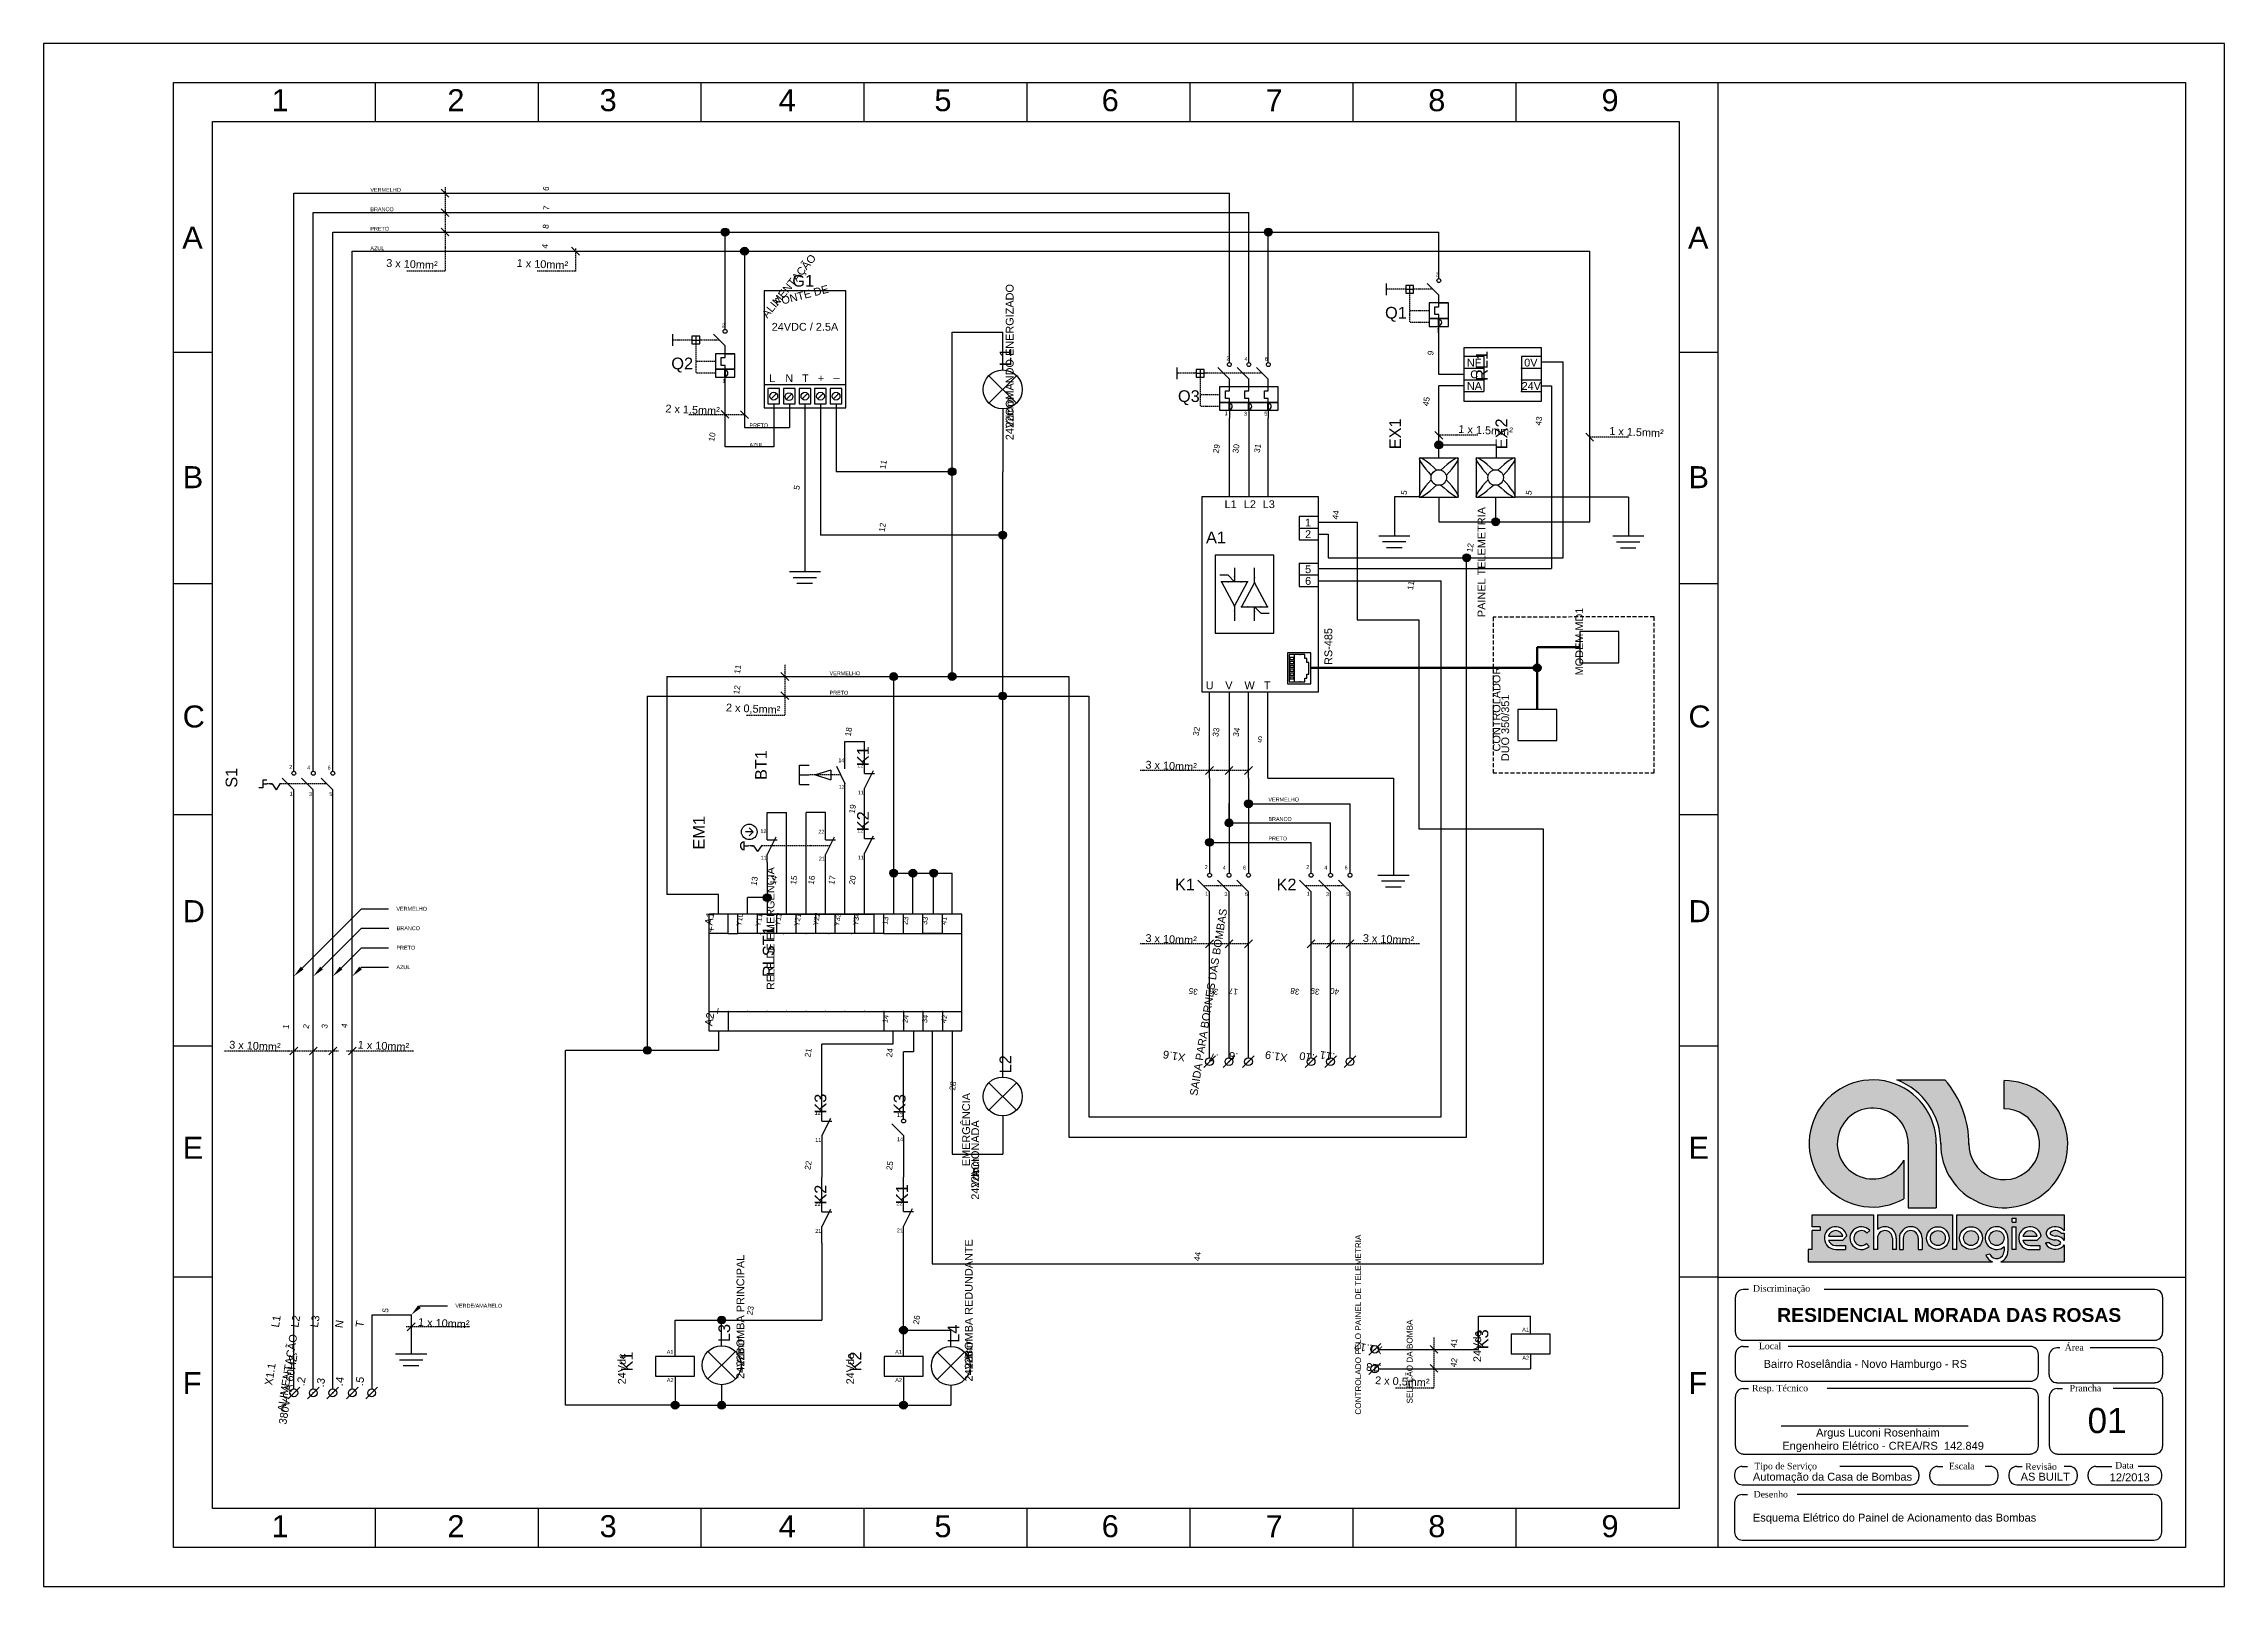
# Model space of a CAD drawing. Header units: millimetres. Extents: x 100 to 940, y 100 to 694.
import ezdxf
from ezdxf import colors
from ezdxf.entities.mleader import LeaderData, LeaderLine
from ezdxf.enums import TextEntityAlignment as Align
from ezdxf.math import Vec2, Vec3

# ---------------------------------------------------------------- set-up
doc = ezdxf.new("R2010")
doc.units = ezdxf.units.MM
doc.linetypes.add('DASHED', pattern=[0.75, 0.5, -0.25])
doc.layers.add('selo', color=7, linetype='Continuous')
doc.styles.add('Annotative', font='Arial Regular.ttf')
doc.styles.add('Notes', font='Arial Regular.ttf', dxfattribs={"height": 3})
doc.styles.get("Standard").update_dxf_attribs({"font": 'Arial Regular.ttf'})

msp = doc.modelspace()

# ---------------------------------------------------------------- texts
for s, height, style, p in [('1', 8.48, 'Notes', (187.8, 667.93)), ('2', 8.48, 'Notes', (255.51, 667.93)), ('3', 8.48, 'Notes', (314.16, 667.93)), ('4', 8.48, 'Notes', (383.17, 667.93)), ('5', 8.48, 'Notes', (443.11, 667.93)), ('6', 8.48, 'Notes', (507.55, 667.93)), ('7', 8.48, 'Notes', (570.69, 667.93)), ('8', 8.48, 'Notes', (633.34, 667.93)), ('9', 8.48, 'Notes', (700.07, 667.93)), ('VERMELHO', 1.5, 'Annotative', (225.86, 636.91)), ('BRANCO', 1.5, 'Annotative', (225.86, 629.41)), ('A', 8.48, 'Notes', (153.39, 615.03)), ('PRETO', 1.5, 'Annotative', (225.86, 621.91)), ('A', 8.48, 'Notes', (733.39, 615.03)), ('AZUL', 1.5, 'Annotative', (225.86, 614.41)), ('G1', 4.5, 'Notes', (388.39, 600.4)), ('2', 1.5, 'Notes', (636.16, 604.31)), ('Q1', 4.5, 'Notes', (616.7, 588.09)), ('2', 1.5, 'Notes', (361.24, 584.78)), ('1', 1.5, 'Notes', (636.38, 582.81)), ('Q2', 4.5, 'Notes', (341.78, 568.56)), ('2', 1.5, 'Notes', (555.6, 571.98)), ('4', 1.5, 'Notes', (562.56, 571.77)), ('6', 1.5, 'Notes', (570.38, 571.77)), ('NF', 3, 'Notes', (648.22, 569.63)), ('0V', 3, 'Notes', (670.3, 569.63)), ('1', 1.5, 'Notes', (361.46, 563.28)), ('L', 3, 'Notes', (379.49, 563.62)), ('N', 3, 'Notes', (385.7, 563.62)), ('T', 3, 'Notes', (392.13, 563.62)), ('+', 3, 'Notes', (398.23, 563.62)), ('_', 3, 'Notes', (404.23, 565.83)), ('NA', 3, 'Notes', (648.22, 560.63)), ('C', 3, 'Notes', (649.52, 565.13)), ('24V', 3, 'Notes', (669.3, 560.63)), ('Q3', 4.5, 'Notes', (536.93, 555.98)), ('PRETO', 1.5, 'Annotative', (371.87, 546.21)), ('1', 1.5, 'Notes', (554.95, 550.9)), ('3', 1.5, 'Notes', (562.36, 550.71)), ('5', 1.5, 'Notes', (570.19, 550.71)), ('AZUL', 1.5, 'Annotative', (371.87, 538.71)), ('B', 8.48, 'Notes', (153.57, 522.79)), ('B', 8.48, 'Notes', (733.57, 522.79)), ('L1', 3, 'Notes', (554.9, 515.13)), ('L2', 3, 'Notes', (562.3, 515.13)), ('L3', 3, 'Notes', (569.58, 515.13)), ('A1', 4.5, 'Notes', (547.74, 501.59)), ('2', 3, 'Notes', (585.9, 503.59)), ('1', 3, 'Notes', (585.9, 508.09)), ('5', 3, 'Notes', (585.9, 490.09)), ('6', 3, 'Notes', (585.9, 485.59)), ('VERMELHO', 1.5, 'Annotative', (402.73, 450.79)), ('U', 3, 'Notes', (547.62, 445.37)), ('V', 3, 'Notes', (555.15, 445.37)), ('W', 3, 'Notes', (562.55, 445.37)), ('T', 3, 'Notes', (570.05, 445.37)), ('C', 8.48, 'Notes', (153.57, 430.66)), ('PRETO', 1.5, 'Annotative', (402.73, 443.29)), ('C', 8.48, 'Notes', (733.57, 430.66)), ('2', 1.5, 'Notes', (194.61, 414.67)), ('4', 1.5, 'Notes', (201.56, 414.46)), ('6', 1.5, 'Notes', (209.39, 414.46)), ('14', 1.5, 'Notes', (406.11, 417.28)), ('12', 1.5, 'Notes', (413.39, 415.27)), ('1', 1.5, 'Notes', (194.8, 404.45)), ('3', 1.5, 'Notes', (202.22, 404.25)), ('5', 1.5, 'Notes', (210.04, 404.25)), ('13', 1.5, 'Notes', (406.3, 407.06)), ('11', 1.5, 'Notes', (413.6, 404.89)), ('VERMELHO', 1.5, 'Annotative', (571.77, 402.17)), ('BRANCO', 1.5, 'Annotative', (571.77, 394.67)), ('12', 1.5, 'Notes', (376.11, 389.99)), ('22', 1.5, 'Notes', (398.39, 389.77)), ('12', 1.5, 'Notes', (413.39, 390.24)), ('PRETO', 1.5, 'Annotative', (571.77, 387.17)), ('11', 1.5, 'Notes', (376.3, 379.77)), ('21', 1.5, 'Notes', (398.6, 379.39)), ('11', 1.5, 'Notes', (413.6, 379.86)), ('K1', 4.5, 'Notes', (535.79, 367.95)), ('2', 1.5, 'Notes', (547.23, 376.16)), ('4', 1.5, 'Notes', (554.19, 375.94)), ('6', 1.5, 'Notes', (562.01, 375.94)), ('K2', 4.5, 'Notes', (574.9, 367.95)), ('2', 1.5, 'Notes', (586.34, 376.16)), ('4', 1.5, 'Notes', (593.29, 375.94)), ('6', 1.5, 'Notes', (601.12, 375.94)), ('D', 8.48, 'Notes', (153.57, 355.71)), ('1', 1.5, 'Notes', (547.42, 365.94)), ('3', 1.5, 'Notes', (554.84, 365.74)), ('5', 1.5, 'Notes', (562.66, 365.74)), ('1', 1.5, 'Notes', (586.53, 365.94)), ('3', 1.5, 'Notes', (593.95, 365.74)), ('5', 1.5, 'Notes', (601.77, 365.74)), ('D', 8.48, 'Notes', (733.57, 355.71)), ('12', 1.5, 'Notes', (397, 281.51)), ('13', 1.5, 'Notes', (428.73, 280.75)), ('E', 8.48, 'Notes', (153.57, 264.61)), ('11', 1.5, 'Notes', (397.21, 271.13)), ('14', 1.5, 'Notes', (428.73, 271.39)), ('E', 8.48, 'Notes', (733.57, 264.61)), ('22', 1.5, 'Notes', (397, 246.47)), ('22', 1.5, 'Notes', (428.44, 246.65)), ('21', 1.5, 'Notes', (397.21, 236.09)), ('21', 1.5, 'Notes', (428.65, 236.27)), ('A1', 1.5, 'Notes', (669.53, 198.1)), ('A1', 1.5, 'Notes', (340.02, 189.54)), ('A1', 1.5, 'Notes', (428, 189.54)), ('A2', 1.5, 'Notes', (669.59, 187.26)), ('F', 8.48, 'Notes', (153.57, 174.01)), ('A2', 1.5, 'Notes', (340.08, 178.7)), ('A2', 1.5, 'Notes', (428.05, 178.7)), ('F', 8.48, 'Notes', (733.57, 174.01)), ('1', 8.48, 'Notes', (187.8, 118.93)), ('2', 8.48, 'Notes', (255.51, 118.93)), ('3', 8.48, 'Notes', (314.16, 118.93)), ('4', 8.48, 'Notes', (383.17, 118.93)), ('5', 8.48, 'Notes', (443.11, 118.93)), ('6', 8.48, 'Notes', (507.55, 118.93)), ('7', 8.48, 'Notes', (570.69, 118.93)), ('8', 8.48, 'Notes', (633.34, 118.93)), ('9', 8.48, 'Notes', (700.07, 118.93))]:
    msp.add_text(s, height=height, dxfattribs=dict(style=style)).set_placement(p)
at = {"style": 'Notes'}
for s, height, rotation, p in [('6', 2.25, 80.89904, (294.62, 637.96)), ('7', 2.25, 80.89904, (294.77, 630.5)), ('8', 2.25, 80.89904, (294.52, 623.38)), ('4', 2.25, 80.89904, (294.19, 615.77)), ('ALIMENTAÇÃO', 3, 50.67707, (388.23, 599.68)), ('FONTE DE', 3, 14.60418, (392.4, 595.51)), ('9', 2.25, 80.89904, (635.36, 574.68)), ('45', 2.25, 80.89904, (633.68, 556.01)), ('43', 2.25, 80.89904, (677.03, 548.49)), ('10', 2.25, 80.89904, (358.56, 542.36)), ('29', 2.25, 80.89904, (552.87, 537.83)), ('30', 2.25, 80.89904, (560.4, 537.85)), ('31', 2.25, 80.89904, (568.7, 537.98)), ('11', 2.25, 80.89904, (424.54, 531.73)), ('5', 2.25, 80.89904, (391.22, 522.89)), ('5', 2.25, 80.89904, (625.11, 520.94)), ('5', 2.25, 80.89904, (673.2, 520.94)), ('44', 2.25, 80.89904, (598.78, 512.37)), ('12', 2.25, 80.89904, (424.2, 507.55)), ('12', 2.25, 80.89904, (650.57, 499.71)), ('11', 2.25, 80.89904, (627.71, 485.19)), ('11', 2.25, 80.89904, (368.47, 452.94)), ('12', 2.25, 80.89904, (368.13, 445)), ('18', 2.25, 80.89904, (411.14, 428.84)), ('32', 2.25, 80.89904, (545.16, 429.01)), ('33', 2.25, 80.89904, (552.7, 428.68)), ('34', 2.25, 80.89904, (560.57, 428.68)), ('5', 2.25, 170.89904, (568.68, 427.23)), ('19', 2.25, 80.89904, (412.66, 399.13)), ('13', 2.25, 80.89904, (374.87, 371.37)), ('14', 2.25, 80.89904, (382.29, 371.76)), ('15', 2.25, 80.89904, (390.07, 371.76)), ('16', 2.25, 80.89904, (396.91, 371.76)), ('17', 2.25, 80.89904, (404.79, 371.76)), ('20', 2.25, 80.89904, (412.66, 371.76)), ('A1', 3, 80.89904, (357.95, 356.91)), ('+', 3, 80.89904, (358.53, 352.69)), ('Y10', 2, 80.89904, (369.09, 356.54)), ('Y11', 2, 80.89904, (376.51, 356.47)), ('Y12', 2, 80.89904, (384.01, 356.73)), ('Y21', 2, 80.89904, (391.41, 356.51)), ('Y22', 2, 80.89904, (398.68, 356.77)), ('Y33', 2, 80.89904, (406.75, 356.51)), ('Y34', 2, 80.89904, (414.02, 356.77)), ('13', 2, 80.89904, (425.24, 356.13)), ('23', 2, 80.89904, (432.95, 356.13)), ('33', 2, 80.89904, (440.48, 356.13)), ('41', 2, 80.89904, (447.83, 356.13)), ('SAIDA PARA BORNES DAS BOMBAS', 3, 80.89904, (550.15, 324.66)), ('35', 2.25, 170.89904, (542.99, 330.18)), ('36', 2.25, 170.89904, (550.92, 330.18)), ('17', 2.25, 170.89904, (558.43, 330.18)), ('38', 2.25, 170.89904, (582.15, 330.18)), ('39', 2.25, 170.89904, (589.9, 330.18)), ('40', 2.25, 170.89904, (597.43, 330.18)), ('A2', 3, 80.89904, (357.95, 318.09)), ('_', 3, 80.89904, (358.95, 321.64)), ('14', 2, 80.89904, (425.25, 318.35)), ('24', 2, 80.89904, (432.96, 318.35)), ('34', 2, 80.89904, (440.49, 318.35)), ('42', 2, 80.89904, (447.84, 318.35)), ('1', 2.25, 80.89904, (194.45, 315.34)), ('2', 2.25, 80.89904, (202.23, 315.42)), ('3', 2.25, 80.89904, (209.35, 315.47)), ('4', 2.25, 80.89904, (216.98, 315.68)), ('21', 2.25, 80.89904, (395.59, 305.28)), ('24', 2.25, 80.89904, (427.04, 305.28)), ('X1.6', 3, 170.89904, (535.7, 305.66)), ('.7', 3, 170.89904, (550.91, 305.05)), ('.8', 3, 170.89904, (558.5, 305.54)), ('X1.9', 3, 170.89904, (575.04, 305.53)), ('.10', 3, 170.89904, (586.86, 305.32)), ('.11', 3, 170.89904, (594.72, 305.68)), ('28', 2.25, 80.89904, (451.32, 292.49)), ('22', 2.25, 80.89904, (395.59, 261.93)), ('25', 2.25, 80.89904, (427.04, 261.81)), ('44', 2.25, 80.89904, (545.52, 226.84)), ('5', 2.25, 80.89904, (232.78, 206.12)), ('23', 2.25, 80.89904, (373.32, 206.04)), ('26', 2.25, 80.89904, (437.38, 202.45)), ('ALIMENTAÇÃO', 3, 80.89904, (195.35, 181.97)), ('X1.12', 3, 170.89904, (610.45, 193.16)), ('41', 2.25, 80.89904, (644.33, 193.51)), ('X1.1', 3, 80.89904, (188.74, 181.47)), ('380VCA 60HZ', 3, 80.89904, (195.61, 175.49)), ('.13', 3, 170.89904, (612.53, 185.66)), ('42', 2.25, 80.89904, (644.33, 186)), ('.2', 3, 80.89904, (200.66, 178.68)), ('.3', 3, 80.89904, (208.19, 178.28)), ('.4', 3, 80.89904, (215.47, 178.74)), ('.5', 3, 80.89904, (223.24, 178.74))]:
    msp.add_text(s, height=height, rotation=rotation, dxfattribs=at).set_placement(p, align=Align.CENTER)
for s, height, rotation, p in [('3 x 10mm²', 3, 357.27678, (231.92, 608.02)), ('1 x 10mm²', 3, 357.27678, (282.17, 608.02)), ('COMANDO ENERGIZADO', 3, 90, (473.61, 550.62)), ('L1', 4.5, 90, (472.71, 569.7)), ('RL1', 4.5, 90, (656.19, 564.11)), ('2 x 1.5mm²', 3, 357.27678, (339.44, 551.99)), ('22mm', 3, 90, (473.61, 545.96)), ('24Vdc', 3, 90, (473.61, 541.27)), ('EX1', 4.5, 90, (622.81, 537.78)), ('1 x 1.5mm²', 3, 357.27678, (644.91, 544.1)), ('EX2', 4.5, 90, (663.75, 537.78)), ('1 x 1.5mm²', 3, 357.27678, (703.02, 543.39)), ('PAINEL TELEMETRIA', 3, 90, (655.36, 473.15)), ('MODEM MD1', 3, 90, (693.01, 450.72)), ('RS-485', 3, 90, (596.36, 454.74)), ('CONTROLADOR', 3, 90, (661.13, 421.43)), ('2 x 0,5mm²', 3, 357.27678, (362.77, 436.9)), ('DUO 350/351', 3, 90, (664.49, 417.7)), ('BT1', 4.5, 90, (378.57, 410.44)), ('K1', 4.5, 90, (417.84, 415.75)), ('S1', 4.5, 90, (174.62, 407.47)), ('3 x 10mm²', 3, 357.27678, (524.35, 414.87)), ('EM1', 4.5, 90, (354.67, 383.66)), ('K2', 4.5, 90, (417.84, 390.72)), ('RELE DE EMERGÊNCIA', 3, 90, (381.52, 329.61)), ('RLST1', 4.5, 90, (381.52, 334.58)), ('3 x 10mm²', 3, 357.27678, (524.35, 348.13)), ('3 x 10mm²', 3, 357.27678, (608.08, 348.13)), ('3 x 10mm²', 3, 357.27678, (171.44, 307.08)), ('1 x 10mm²', 3, 357.27678, (220.95, 307.08)), ('L2', 4.5, 90, (472.71, 297.5)), ('K3', 4.5, 90, (401.46, 281.99)), ('K3', 4.5, 90, (431.98, 281.85)), ('EMERGÊNCIA', 3, 90, (456.83, 261.74)), ('ACIONADA', 3, 90, (460.34, 257.54)), ('24Vdc', 3, 90, (460.34, 248.87)), ('22mm', 3, 90, (460.34, 253.35)), ('K2', 4.5, 90, (401.46, 246.95)), ('K1', 4.5, 90, (432.89, 247.13)), ('CONTROLADO PELO PAINEL DE TELEMETRIA', 2.25, 90, (607.46, 166.11)), ('BOMBA PRINCIPAL', 3, 90, (369.89, 189.23)), ('BOMBA REDUNDANTE', 3, 90, (457.84, 188.24)), ('L1', 3, 80.89904, (190.62, 199.51)), ('L2', 3, 80.89904, (198.12, 199.51)), ('L3', 3, 80.89904, (205.62, 199.51)), ('N', 3, 80.89904, (215.11, 199.29)), ('T', 3, 80.89904, (223.06, 199.51)), ('1 x 10mm²', 3, 357.27678, (244.18, 200.29)), ('SELEÇÃO DA BOMBA', 2.25, 90, (627.31, 170.4)), ('L3', 4.5, 90, (364.43, 194.04)), ('22mm', 3, 90, (369.89, 184.58)), ('L4', 4.5, 90, (452.7, 193.79)), ('22mm', 3, 90, (457.84, 183.59)), ('24Vdc', 3, 90, (653.72, 186.34)), ('K3', 4.5, 90, (656.47, 191.28)), ('24Vdc', 3, 90, (324.21, 177.78)), ('K1', 4.5, 90, (326.95, 182.72)), ('24Vdc', 3, 90, (369.89, 179.88)), ('24Vdc', 3, 90, (412.18, 177.78)), ('K2', 4.5, 90, (414.93, 182.72)), ('24Vdc', 3, 90, (457.84, 178.89)), ('2 x 0,5mm²', 3, 357.27678, (612.81, 177.89))]:
    msp.add_text(s, height=height, rotation=rotation, dxfattribs=at).set_placement(p)
msp.add_text('24VDC / 2.5A', height=3, dxfattribs=at).set_placement((393.26, 583.42), align=Align.CENTER)
at = {"layer": 'selo', "attachment_point": 1}
for s, insert, char_height, width in [('\\FTIMES.TTF;Discriminação', (758.42, 215.97), 2.5, 101.64), ('\\FTIMES.TTF;Local', (760.69, 193.8), 2.5, 81.312), ('\\FTIMES.TTF;Área', (878.5, 193.24), 2.5, 81.312), ('\\FTIMES.TTF;Resp. Técnico', (758.04, 177.58), 2.5, 101.64), ('\\FTIMES.TTF;Prancha', (880.4, 177.58), 2.5, 101.64), ('01', (887.31, 168.67), 9.667, 225.5527), ('Automação da Casa de Bombas', (758.38, 143.74), 3.0492, 71.148), ('\\FTIMES.TTF;Tipo de Serviço', (758.94, 147.56), 2.5, 101.64), ('\\FTIMES.TTF;Escala', (833.89, 147.56), 2.5, 40.656), ('AS BUILT', (861.52, 143.74), 3.049, 71.148), ('{\\Ftimes.ttf|c0;Revisão}', (863.3, 147.37), 2.5, 101.64), ('12/2013', (895.83, 143.51), 3.049, 71.148), ('\\FTIMES.TTF;Data', (897.92, 147.87), 2.5, 40.656), ('{\\Ftimes.ttf|c0;Desenho}', (758.66, 136.72), 2.5, 101.64), ('Esquema Elétrico do Painel de Acionamento das Bombas', (758.38, 127.99), 3.0492, 152.284)]:
    msp.add_mtext(s, dxfattribs=dict(at, insert=insert, char_height=char_height, width=width))
for s, insert, char_height in [('{\\fArial|b1|i0|c0|p34;RESIDENCIAL MORADA DAS ROSAS}', (767.75, 207.15), 5.3361), ('Bairro Roselândia - Novo Hamburgo - RS', (762.51, 187.18), 3.0492), ('           Argus Luconi Rosenhaim\\PEngenheiro Elétrico - CREA/RS  142.849', (769.72, 160.73), 3.0492)]:
    msp.add_mtext(s, dxfattribs=dict(at, insert=insert, char_height=char_height))

# ---------------------------------------------------------------- hatches: boundary and pattern name
for points in [[(363.99, 621.39, 1), (360.99, 621.39, 1)], [(573.24, 621.39, 1), (570.24, 621.39, 1)], [(371.49, 614.05, 1), (368.49, 614.05, 1)], [(638.91, 539.45, 1), (635.91, 539.45, 1)], [(451.43, 529.13, 1), (448.43, 529.13, 1)], [(470.94, 504.72, 1), (467.94, 504.72, 1)], [(660.8, 509.85, 1), (657.8, 509.85, 1)], [(649.62, 495.99, 1), (646.62, 495.99, 1)], [(676.82, 453.65, 1), (673.82, 453.65, 1)], [(428.93, 450.27, 1), (425.93, 450.27, 1)], [(451.43, 450.27, 1), (448.43, 450.27, 1)], [(470.94, 442.77, 1), (467.94, 442.77, 1)], [(558.1, 393.94, 1), (555.1, 393.94, 1)], [(565.6, 401.3, 1), (562.6, 401.3, 1)], [(550.6, 386.44, 1), (547.6, 386.44, 1)], [(428.93, 374.6, 1), (425.93, 374.6, 1)], [(436.34, 374.6, 1), (433.34, 374.6, 1)], [(444.31, 374.6, 1), (441.31, 374.6, 1)], [(380.18, 365.17, 1), (377.18, 365.17, 1)], [(334.02, 306.34, 1), (331.02, 306.34, 1)], [(362.67, 202.54, 1), (359.67, 202.54, 1)], [(432.73, 198.64, 1), (429.73, 198.64, 1)], [(344.75, 169.73, 1), (341.75, 169.73, 1)], [(362.67, 169.73, 1), (359.67, 169.73, 1)], [(432.73, 169.73, 1), (429.73, 169.73, 1)]]:
    msp.add_hatch(color=256).paths.add_polyline_path(points)
at = {"layer": 'selo'}
h = msp.add_hatch(color=256, dxfattribs=at)
h.dxf.hatch_style = 1
h.paths.add_polyline_path([(832.33, 294.98), (813.8, 294.98, -0.314958), (830.72, 270.21, 2.411144), (855.21, 294.7), (855.21, 283.86, -2.45129), (841.58, 270.52, 0.182443)])
h.paths.add_polyline_path([(835.35, 243.04), (806.37, 243.04), (806.37, 237.41, -0.642986), (813.63, 234.09), (813.63, 229.71), (812.12, 229.71), (812.12, 234.09, 1), (806.37, 234.09), (806.37, 229.71), (804.86, 229.71), (804.86, 243.04), (781.24, 243.04), (781.24, 238.48), (784.26, 238.48), (784.26, 236.97), (781.23, 236.97), (781.23, 229.71), (779.69, 229.71), (779.69, 224.92), (850.67, 224.92, -0.214084), (848.15, 227.48), (849.6, 227.91, 0.821242), (855.14, 229.01), (855.14, 230.78, -4.60202), (856.65, 234.09), (856.65, 229.01, -0.309238), (853.85, 224.92), (878.25, 224.92), (878.25, 231.45, -0.100697), (877.78, 230.83, -0.45988), (871.2, 231.81), (871.2, 232.32), (872.69, 232.32, 0.427074), (876.81, 232, 0.410877), (876.82, 232.63, 0.186203), (874.92, 233.36, -0.181325), (872.05, 234.44, -0.458616), (872.04, 237.41, -0.41774), (878.25, 236.93), (878.25, 243.04), (836.89, 243.04), (836.89, 229.71), (835.35, 229.71)])
h.paths.add_polyline_path([(834.02, 234.09, -1), (825.25, 234.09, -1)], flags=16)
h.paths.add_polyline_path([(832.51, 234.09, -1), (826.76, 234.09, -1)], flags=0)
h.paths.add_polyline_path([(846.79, 234.09, -1), (838.03, 234.09, -1)], flags=16)
h.paths.add_polyline_path([(845.28, 234.09, -1), (839.54, 234.09, -1)], flags=0)
h.paths.add_polyline_path([(823.59, 234.09), (823.59, 229.71), (822.08, 229.71), (822.08, 234.09, 1), (816.33, 234.09), (816.33, 229.71), (814.82, 229.71), (814.82, 234.09, -1)], flags=16)
h.paths.add_polyline_path([(858.22, 241.69), (859.76, 241.69), (859.76, 240.17), (858.22, 240.17)], flags=16)
h.paths.add_polyline_path([(858.22, 238.48), (859.76, 238.48), (859.76, 229.67), (858.22, 229.67)], flags=16)
h.paths.add_polyline_path([(869.47, 234.88), (867.94, 233.3), (862.39, 233.3, 0.338023), (865.17, 231.18), (868.91, 231.18), (868.91, 229.67), (865.17, 229.67, -2.123663)], flags=16)
h.paths.add_polyline_path([(862.38, 234.78, -0.767778), (867.94, 234.81)], flags=0)
h.paths.add_polyline_path([(803.38, 237.05), (802.27, 236.02, 2.414214), (802.1, 231.96), (803.12, 230.85, -2.414214)], flags=16)
h.paths.add_polyline_path([(794.59, 234.92), (793.05, 233.34), (787.51, 233.34, 0.338023), (790.28, 231.22), (794.03, 231.22), (794.03, 229.71), (790.28, 229.71, -2.123663)], flags=16)
h.paths.add_polyline_path([(793.05, 234.85), (787.5, 234.82, -0.767778)], flags=0)
h.paths.add_polyline_path([(826.76, 234.09, 1), (832.51, 234.09, 1)], flags=0)
h.paths.add_polyline_path([(845.28, 234.09, 1), (839.54, 234.09, 1)], flags=0)
h.paths.add_polyline_path([(849.39, 234.09, 1), (855.14, 234.09, 1)], flags=17)
h.paths.add_polyline_path([(867.94, 234.81, 0.767778), (862.38, 234.78)], flags=0)
h.paths.add_polyline_path([(874.9, 234.87, -0.181325), (877.77, 233.8, -0.101013), (878.25, 233.18), (878.25, 235.92), (877.13, 235.92, 0.427074), (873.01, 236.24, 0.410877), (873, 235.61, 0.186203)], flags=17)
h.paths.add_polyline_path([(793.05, 234.85, 0.767778), (787.5, 234.82)], flags=0)
h = msp.add_hatch(color=256, dxfattribs=at)
h.dxf.hatch_style = 1
h.paths.add_polyline_path([(816.57, 249.21), (816.57, 264.06, -8.182778), (818.19, 270.43), (818.19, 245.77), (829, 245.77), (829, 270.37, 3.718524)])
h = msp.add_hatch(color=256, dxfattribs=at)
h.dxf.hatch_style = 1
h.paths.add_polyline_path([(787.5, 234.82), (793.05, 234.85, 0.767778)])
h.paths.add_polyline_path([(826.76, 234.09, 1), (832.51, 234.09, 1)])
h.paths.add_polyline_path([(839.54, 234.09, 1), (845.28, 234.09, 1)])
h.paths.add_polyline_path([(862.38, 234.78), (867.94, 234.81, 0.767778)])

# ---------------------------------------------------------------- linework, layer by layer
for p, q in [((227.78, 664), (227.78, 679)), ((290.56, 664), (290.56, 679)), ((353.33, 664), (353.33, 679)), ((416.11, 664), (416.11, 679)), ((478.89, 664), (478.89, 679)), ((541.67, 664), (541.67, 679)), ((604.44, 664), (604.44, 679)), ((667.22, 664), (667.22, 679)), ((745, 115), (745, 679)), ((196.39, 413.79), (196.39, 636.39)), ((196.39, 636.39), (556.74, 636.39)), ((253.14, 637.89), (256.14, 634.89)), ((253.14, 630.39), (256.14, 627.39)), ((556.74, 574.14), (556.74, 636.39)), ((203.89, 413.79), (203.89, 628.89)), ((203.89, 628.89), (564.24, 628.89)), ((253.14, 622.89), (256.14, 619.89)), ((564.24, 574.14), (564.24, 628.89)), ((211.39, 413.79), (211.39, 621.39)), ((211.39, 621.39), (637.41, 621.39)), ((218.89, 176), (218.89, 614.05)), ((218.89, 614.05), (695.52, 614.05)), ((303.39, 615.55), (306.39, 612.55)), ((362.49, 586.94), (362.49, 621.39)), ((369.99, 614.05), (369.99, 546.21)), ((571.74, 574.14), (571.74, 621.39)), ((637.41, 603.46), (637.41, 621.39)), ((695.52, 509.85), (695.52, 614.05)), ((637.41, 603.46), (637.41, 606.46)), ((637.41, 603.46), (637.41, 606.46)), ((617.16, 601.6), (617.16, 597.1)), ((624.66, 599.35), (627.66, 599.35)), ((626.16, 600.85), (626.16, 597.85)), ((637.41, 597.1), (632.91, 601.6)), ((637.41, 594.1), (637.41, 597.1)), ((635.91, 589.6), (635.91, 592.6)), ((635.91, 592.6), (637.41, 592.58)), ((637.41, 589.6), (635.91, 589.6)), ((637.41, 592.58), (637.41, 594.1)), ((637.41, 594.1), (641.16, 594.1)), ((637.41, 588.1), (637.41, 589.6)), ((342.24, 582.07), (342.24, 577.57)), ((349.74, 579.82), (352.74, 579.82)), ((351.24, 581.32), (351.24, 578.32)), ((362.49, 577.57), (357.99, 582.07)), ((362.49, 583.94), (362.49, 586.94)), ((362.49, 583.94), (362.49, 586.94)), ((449.93, 504.72), (449.93, 582.81)), ((449.93, 582.81), (469.44, 582.81)), ((469.44, 568.31), (469.44, 582.81)), ((637.41, 582.1), (637.41, 585.1)), ((637.41, 566.57), (637.41, 582.1)), ((165, 575), (150, 575)), ((360.99, 570.07), (360.99, 573.07)), ((360.99, 573.07), (362.49, 573.06)), ((362.49, 574.57), (362.49, 577.57)), ((362.49, 573.06), (362.49, 574.57)), ((362.49, 574.57), (366.24, 574.57)), ((556.74, 571.14), (556.74, 574.14)), ((564.24, 571.14), (564.24, 574.14)), ((571.74, 571.14), (571.74, 574.14)), ((654.69, 573.49), (647.19, 573.49)), ((654.69, 573.49), (654.69, 559.99)), ((676.78, 573.49), (669.28, 573.49)), ((669.28, 573.49), (669.28, 559.99)), ((676.78, 573.49), (676.78, 559.99)), ((676.78, 571.39), (685.34, 571.39)), ((685.34, 495.99), (685.34, 571.39)), ((745, 575), (730, 575)), ((362.49, 570.07), (360.99, 570.07)), ((362.49, 568.57), (362.49, 570.07)), ((362.49, 562.57), (362.49, 565.57)), ((474.75, 566.11), (464.14, 555.5)), ((464.14, 566.11), (474.75, 555.5)), ((536.49, 569.28), (536.49, 564.78)), ((543.99, 567.03), (546.99, 567.03)), ((545.49, 568.53), (545.49, 565.53)), ((556.74, 564.78), (552.24, 569.28)), ((556.74, 561.78), (556.74, 564.78)), ((564.24, 564.78), (559.74, 569.28)), ((564.24, 561.78), (564.24, 564.78)), ((571.74, 564.78), (567.24, 569.28)), ((571.74, 561.78), (571.74, 564.78)), ((647.19, 566.57), (637.41, 566.57)), ((647.19, 568.99), (654.69, 568.99)), ((647.19, 564.49), (654.69, 564.49)), ((669.28, 568.99), (676.78, 568.99)), ((669.28, 564.49), (676.78, 564.49)), ((362.49, 538.71), (362.49, 562.57)), ((377.49, 562.71), (408.99, 562.71)), ((380.18, 557.15), (382.3, 559.27)), ((381.24, 555.21), (381.24, 538.71)), ((383.49, 555.21), (383.49, 556.71)), ((386.03, 556.99), (388.15, 559.11)), ((387.24, 555.21), (387.24, 546.21)), ((392.18, 557.15), (394.3, 559.27)), ((393.24, 555.21), (393.24, 490.69)), ((398.18, 557.15), (400.3, 559.27)), ((399.24, 555.21), (399.24, 504.72)), ((404.19, 557.15), (406.31, 559.28)), ((405.24, 555.21), (405.24, 529.13)), ((555.24, 557.28), (555.24, 560.28)), ((555.24, 560.28), (556.74, 560.26)), ((556.74, 557.28), (555.24, 557.28)), ((556.74, 560.26), (556.74, 561.78)), ((556.74, 555.78), (556.74, 557.28)), ((562.74, 557.28), (562.74, 560.28)), ((562.74, 560.28), (564.24, 560.28)), ((564.24, 557.28), (562.74, 557.28)), ((564.24, 560.28), (564.24, 561.78)), ((564.24, 555.78), (564.24, 557.28)), ((570.24, 557.28), (570.24, 560.28)), ((570.24, 560.28), (571.74, 560.28)), ((571.74, 557.28), (570.24, 557.28)), ((571.74, 560.28), (571.74, 561.78)), ((571.74, 555.78), (571.74, 557.28)), ((637.41, 534.39), (637.41, 562.26)), ((647.19, 562.26), (637.41, 562.26)), ((647.19, 559.99), (654.69, 559.99)), ((669.28, 559.99), (676.78, 559.99)), ((676.78, 562.15), (680.78, 562.15)), ((680.78, 562.15), (680.78, 491.93)), ((360.99, 552.72), (363.99, 549.72)), ((368.49, 552.57), (371.49, 549.57)), ((369.99, 546.21), (387.24, 546.21)), ((469.44, 553.31), (469.44, 529.13)), ((556.74, 552.78), (556.74, 549.78)), ((556.74, 519.45), (556.74, 549.78)), ((564.24, 552.78), (564.24, 549.78)), ((564.24, 549.78), (564.24, 519.45)), ((571.74, 552.78), (571.74, 549.78)), ((571.74, 519.45), (571.74, 549.78)), ((381.24, 538.71), (362.49, 538.71)), ((635.91, 544.64), (638.91, 541.64)), ((637.41, 539.45), (659.44, 539.45)), ((659.44, 539.45), (659.44, 534.39)), ((694.02, 543.93), (697.02, 540.93)), ((449.93, 529.13), (405.24, 529.13)), ((469.44, 442.77), (469.44, 529.13)), ((629.86, 519.49), (620.3, 519.49)), ((620.3, 519.49), (620.3, 504.49)), ((637.41, 519.39), (637.41, 509.85)), ((659.3, 519.39), (659.3, 509.85)), ((710.41, 519.39), (666.8, 519.39)), ((710.41, 519.39), (710.41, 504.39)), ((469.44, 504.72), (399.24, 504.72)), ((449.93, 450.27), (449.93, 504.72)), ((591.07, 511.95), (583.57, 511.95)), ((583.57, 511.95), (583.57, 502.95)), ((583.57, 507.45), (591.07, 507.45)), ((591.07, 509.76), (605.95, 509.76)), ((591.07, 505.13), (594.79, 505.13)), ((594.79, 505.13), (594.79, 495.99)), ((605.95, 509.76), (605.95, 472.06)), ((614.3, 504.49), (626.3, 504.49)), ((637.41, 509.85), (695.52, 509.85)), ((704.41, 504.39), (716.41, 504.39)), ((583.57, 502.95), (591.07, 502.95)), ((594.79, 495.99), (685.34, 495.99)), ((615.72, 502.24), (624.72, 502.24)), ((617.24, 499.99), (623.24, 499.99)), ((648.12, 272.98), (648.12, 495.99)), ((705.84, 502.14), (714.84, 502.14)), ((707.35, 499.89), (713.35, 499.89)), ((387.24, 490.69), (399.24, 490.69)), ((388.67, 488.44), (397.67, 488.44)), ((556.23, 489.26), (553.01, 489.26)), ((558.72, 486.76), (556.23, 489.26)), ((558.72, 492.14), (558.72, 486.76)), ((566.41, 486.51), (566.41, 492.14)), ((583.57, 493.95), (591.07, 493.95)), ((583.57, 493.95), (583.57, 484.95)), ((583.57, 489.45), (591.07, 489.45)), ((591.07, 491.93), (680.78, 491.93)), ((165, 486), (150, 486)), ((390.18, 486.19), (396.18, 486.19)), ((563.72, 486.76), (553.72, 486.76)), ((553.72, 486.76), (558.72, 477.39)), ((558.72, 477.39), (563.72, 486.76)), ((566.41, 486.51), (561.41, 477.14)), ((571.41, 477.14), (566.41, 486.51)), ((583.57, 484.95), (591.07, 484.95)), ((591.07, 487.08), (638.34, 487.08)), ((638.34, 280.82), (638.34, 487.08)), ((745, 486), (730, 486)), ((558.72, 477.39), (558.72, 471.76)), ((561.41, 477.14), (571.41, 477.14)), ((566.41, 471.76), (566.41, 477.14)), ((566.41, 477.14), (568.9, 474.65)), ((568.9, 474.65), (572.12, 474.65)), ((605.95, 472.06), (629.66, 472.06)), ((629.66, 472.06), (629.66, 391.69)), ((585.82, 458.7), (579.82, 458.7)), ((579.82, 458.7), (579.82, 448.2)), ((581.82, 448.2), (581.82, 458.7)), ((585.82, 457.2), (585.82, 458.7)), ((586.57, 457.2), (585.82, 457.2)), ((586.57, 455.7), (586.57, 457.2)), ((587.32, 455.7), (586.57, 455.7)), ((587.32, 451.2), (587.32, 455.7)), ((340.02, 450.27), (449.93, 450.27)), ((340.02, 450.27), (340.02, 366.34)), ((384, 451.77), (387, 448.77)), ((427.43, 358.84), (427.43, 450.27)), ((449.93, 450.27), (494.94, 450.27)), ((494.94, 450.27), (494.94, 272.98)), ((579.82, 448.2), (585.82, 448.2)), ((585.82, 448.2), (585.82, 449.7)), ((585.82, 449.7), (586.57, 449.7)), ((586.57, 449.7), (586.57, 451.2)), ((586.57, 451.2), (587.32, 451.2)), ((332.52, 442.77), (469.44, 442.77)), ((332.52, 442.77), (332.52, 306.34)), ((384, 444.42), (387, 441.42)), ((469.44, 296.1), (469.44, 442.77)), ((469.44, 442.77), (502.63, 442.77)), ((502.63, 442.77), (502.63, 280.82)), ((549.1, 411.14), (549.1, 444.45)), ((556.6, 444.45), (556.6, 411.14)), ((564.1, 411.14), (564.1, 444.45)), ((571.6, 411.14), (571.6, 444.45)), ((408.68, 417.72), (408.68, 425.22)), ((408.68, 425.22), (416.18, 425.22)), ((416.18, 415.92), (416.18, 425.22)), ((196.39, 413.79), (196.39, 418.65)), ((203.89, 413.79), (203.89, 419.03)), ((211.39, 413.79), (211.39, 419.03)), ((391.11, 408.65), (391.11, 416.15)), ((391.11, 416.15), (394.86, 416.15)), ((391.11, 412.4), (394.86, 412.4)), ((403.28, 414.28), (397.28, 412.4)), ((397.28, 412.4), (403.28, 410.53)), ((403.28, 414.28), (403.28, 410.53)), ((405.37, 415.71), (408.68, 409.1)), ((408.68, 414.72), (408.68, 417.72)), ((408.68, 414.72), (408.68, 417.72)), ((416.18, 412.92), (416.18, 415.92)), ((419.49, 413.91), (416.18, 407.3)), ((416.18, 412.92), (420.05, 412.92)), ((550.6, 415.6), (547.6, 412.6)), ((558.1, 415.6), (555.1, 412.6)), ((565.6, 415.6), (562.6, 412.6)), ((184.43, 407.41), (182.93, 407.41)), ((185.93, 410.41), (184.43, 410.41)), ((184.43, 410.41), (184.43, 407.41)), ((184.43, 408.91), (185.93, 408.91)), ((187.27, 408.91), (188.02, 408.91)), ((188.02, 408.91), (189.52, 406.66)), ((191.02, 408.91), (189.52, 406.66)), ((191.77, 408.91), (191.02, 408.91)), ((196.39, 406.66), (191.89, 411.16)), ((196.39, 403.66), (196.39, 406.66)), ((196.39, 176), (196.39, 403.66)), ((203.89, 406.66), (199.39, 411.16)), ((203.89, 403.66), (203.89, 406.66)), ((203.89, 176), (203.89, 403.66)), ((211.39, 406.66), (206.89, 411.16)), ((211.39, 176), (211.39, 406.66)), ((211.39, 403.66), (211.39, 406.66)), ((391.11, 408.65), (394.86, 408.65)), ((408.68, 406.1), (408.68, 409.1)), ((408.68, 358.84), (408.68, 406.1)), ((416.18, 390.89), (416.18, 407.3)), ((549.1, 411.14), (549.1, 374.52)), ((556.6, 411.14), (556.6, 374.52)), ((564.1, 411.14), (564.1, 374.52)), ((571.6, 411.14), (619.94, 411.14)), ((619.94, 411.14), (619.94, 373.87)), ((165, 397), (150, 397)), ((378.68, 390.43), (378.68, 397.93)), ((378.68, 397.93), (386.18, 397.93)), ((386.18, 358.84), (386.18, 397.93)), ((393.68, 358.84), (393.68, 397.93)), ((401.18, 397.93), (393.68, 397.93)), ((401.18, 390.43), (401.18, 397.93)), ((556.6, 393.94), (556.6, 401.44)), ((564.1, 401.32), (603.21, 401.32)), ((603.21, 374.52), (603.21, 401.32)), ((745, 397), (730, 397)), ((369.87, 383.61), (369.87, 386.61)), ((373.31, 390.48), (370.31, 390.48)), ((373.31, 390.48), (371.81, 391.98)), ((373.31, 390.48), (371.81, 388.98)), ((378.68, 387.43), (378.68, 390.43)), ((378.68, 387.43), (378.68, 390.43)), ((381.99, 388.41), (378.68, 381.8)), ((378.68, 387.43), (382.55, 387.43)), ((401.18, 387.43), (401.18, 390.43)), ((404.49, 388.41), (401.18, 381.8)), ((401.18, 387.43), (405.05, 387.43)), ((416.18, 387.89), (416.18, 390.89)), ((419.49, 388.88), (416.18, 382.27)), ((416.18, 387.89), (420.05, 387.89)), ((549.1, 386.44), (588.21, 386.44)), ((556.6, 393.94), (595.71, 393.94)), ((588.21, 374.52), (588.21, 386.44)), ((595.71, 374.52), (595.71, 393.94)), ((629.66, 391.69), (677.61, 391.69)), ((677.61, 391.69), (677.61, 224.23)), ((369.87, 385.11), (371.37, 385.11)), ((372.71, 385.11), (373.46, 385.11)), ((373.46, 385.11), (374.96, 382.86)), ((376.46, 385.11), (374.96, 382.86)), ((377.21, 385.11), (376.46, 385.11)), ((378.68, 378.8), (378.68, 381.8)), ((378.68, 378.8), (378.68, 358.84)), ((401.18, 378.8), (401.18, 381.8)), ((401.18, 358.84), (401.18, 381.8)), ((416.18, 358.84), (416.18, 382.27)), ((416.18, 379.27), (416.18, 382.27)), ((427.43, 374.6), (449.93, 374.6)), ((434.84, 358.84), (434.84, 374.6)), ((442.81, 358.84), (442.81, 374.6)), ((449.93, 358.84), (449.93, 374.6)), ((549.1, 367.39), (544.6, 371.89)), ((556.6, 367.39), (552.1, 371.89)), ((564.1, 367.39), (559.6, 371.89)), ((588.21, 367.39), (583.71, 371.89)), ((595.71, 367.39), (591.21, 371.89)), ((603.21, 367.39), (598.71, 371.89)), ((613.94, 373.87), (625.94, 373.87)), ((615.37, 371.62), (624.37, 371.62)), ((359.93, 366.34), (340.02, 366.34)), ((359.93, 358.84), (359.93, 366.34)), ((378.68, 365.17), (371.18, 365.17)), ((371.18, 358.84), (371.18, 365.17)), ((549.1, 303.53), (549.1, 367.39)), ((556.6, 303.53), (556.6, 367.39)), ((564.1, 303.53), (564.1, 367.39)), ((588.21, 303.53), (588.21, 367.39)), ((595.71, 303.53), (595.71, 367.39)), ((603.21, 303.53), (603.21, 367.39)), ((616.88, 369.37), (622.88, 369.37)), ((363.68, 358.84), (356.18, 358.84)), ((363.68, 351.34), (363.68, 358.84)), ((367.43, 351.34), (367.43, 358.84)), ((374.93, 358.84), (367.43, 358.84)), ((374.93, 351.34), (374.93, 358.84)), ((374.93, 358.84), (382.43, 358.84)), ((382.43, 351.34), (382.43, 358.84)), ((382.43, 358.84), (389.93, 358.84)), ((389.93, 351.34), (389.93, 358.84)), ((389.93, 358.84), (397.43, 358.84)), ((397.43, 351.34), (397.43, 358.84)), ((397.43, 358.84), (404.93, 358.84)), ((404.93, 351.34), (404.93, 358.84)), ((404.93, 358.84), (412.43, 358.84)), ((412.43, 351.34), (412.43, 358.84)), ((412.43, 358.84), (419.93, 358.84)), ((419.93, 351.34), (419.93, 358.84)), ((423.68, 351.34), (423.68, 358.84)), ((431.18, 351.34), (431.18, 358.84)), ((438.68, 351.34), (438.68, 358.84)), ((446.18, 351.34), (446.18, 358.84)), ((363.68, 351.34), (356.18, 351.34)), ((363.68, 351.34), (367.43, 351.34)), ((367.43, 351.34), (367.43, 351.34)), ((419.93, 351.34), (367.43, 351.34)), ((423.68, 351.34), (419.93, 351.34)), ((419.93, 351.34), (419.93, 351.34)), ((423.68, 351.34), (453.68, 351.34)), ((446.18, 351.34), (438.68, 351.34)), ((550.6, 348.86), (547.6, 345.86)), ((558.1, 348.86), (555.1, 345.86)), ((565.6, 348.86), (562.6, 345.86)), ((589.71, 348.86), (586.71, 345.86)), ((597.21, 348.86), (594.21, 345.86)), ((604.71, 348.86), (601.71, 345.86)), ((356.18, 321.34), (453.68, 321.34)), ((363.68, 321.34), (363.68, 313.84)), ((423.68, 321.34), (423.68, 313.84)), ((431.18, 321.34), (431.18, 313.84)), ((438.68, 321.34), (438.68, 313.84)), ((446.18, 321.34), (446.18, 313.84)), ((356.18, 313.84), (363.68, 313.84)), ((359.93, 313.84), (359.93, 306.34)), ((427.13, 313.84), (427.13, 308.68)), ((435.01, 313.84), (435.01, 305.84)), ((442.22, 313.84), (442.22, 224.23)), ((446.18, 313.84), (453.68, 313.84)), ((449.93, 313.84), (449.93, 266.41)), ((165, 308), (150, 308)), ((197.89, 307.61), (194.89, 304.61)), ((205.39, 307.61), (202.39, 304.61)), ((212.89, 307.61), (209.89, 304.61)), ((220.39, 307.61), (217.39, 304.61)), ((301.04, 169.73), (301.04, 306.34)), ((332.52, 306.34), (301.04, 306.34)), ((359.93, 306.34), (332.52, 306.34)), ((399.8, 279.16), (399.8, 308.68)), ((427.13, 308.68), (399.8, 308.68)), ((431.23, 282.9), (431.23, 305.84)), ((435.01, 305.84), (431.23, 305.84)), ((546.85, 299.78), (551.35, 304.28)), ((554.35, 299.78), (558.85, 304.28)), ((561.85, 299.78), (566.35, 304.28)), ((585.96, 299.78), (590.46, 304.28)), ((593.46, 299.78), (597.96, 304.28)), ((600.96, 299.78), (605.46, 304.28)), ((745, 308), (730, 308)), ((474.75, 293.9), (464.14, 283.3)), ((464.14, 293.9), (474.75, 283.3)), ((403.1, 280.15), (399.8, 273.54)), ((399.8, 279.16), (403.67, 279.16)), ((431.23, 273.54), (426.73, 278.04)), ((431.23, 279.9), (431.23, 282.9)), ((469.44, 281.1), (469.44, 266.41)), ((502.63, 280.82), (638.34, 280.82)), ((399.8, 273.54), (399.8, 257.58)), ((431.23, 273.54), (431.23, 257.58)), ((494.94, 272.98), (648.12, 272.98)), ((449.93, 266.41), (469.44, 266.41)), ((399.8, 250.65), (399.8, 257.58)), ((431.23, 250.83), (431.23, 257.58)), ((399.8, 244.13), (399.8, 250.65)), ((403.1, 245.11), (399.8, 238.5)), ((399.8, 244.13), (403.67, 244.13)), ((431.23, 244.31), (431.23, 250.83)), ((431.23, 244.31), (431.23, 247.31)), ((434.53, 245.29), (431.23, 238.68)), ((431.23, 244.31), (435.1, 244.31)), ((399.8, 232.18), (399.8, 238.5)), ((431.23, 235.68), (431.23, 238.68)), ((431.23, 198.64), (431.23, 235.68)), ((399.8, 232.18), (399.8, 202.54)), ((165, 219), (150, 219)), ((442.22, 224.23), (677.61, 224.23)), ((745, 219), (730, 219)), ((226.59, 176.01), (226.59, 204.51)), ((226.59, 204.51), (241.59, 204.51)), ((241.59, 204.51), (241.59, 189.51)), ((343.25, 188.48), (343.25, 202.54)), ((343.25, 202.54), (399.8, 202.54)), ((361.17, 192.65), (361.17, 202.54)), ((652.67, 191.25), (652.67, 203.96)), ((652.67, 203.96), (672.77, 203.96)), ((672.77, 197.04), (672.77, 203.96)), ((243.09, 201.43), (240.09, 198.43)), ((431.23, 188.48), (431.23, 198.64)), ((431.23, 198.64), (449.44, 198.64)), ((449.44, 192.39), (449.44, 198.64)), ((610.5, 189.04), (615.06, 193.47)), ((235.59, 189.51), (247.59, 189.51)), ((237.02, 187.27), (246.02, 187.27)), ((238.53, 185.02), (244.53, 185.02)), ((366.47, 190.45), (355.86, 179.84)), ((355.86, 190.45), (366.47, 179.84)), ((454.74, 190.2), (444.13, 179.59)), ((444.13, 190.2), (454.74, 179.59)), ((610.45, 181.54), (615.01, 185.97)), ((614.28, 191.25), (652.67, 191.25)), ((634.04, 192.75), (637.04, 189.75)), ((634.04, 185.41), (637.04, 182.41)), ((672.77, 189.54), (672.77, 183.75)), ((194.14, 172.25), (198.64, 176.75)), ((201.64, 172.25), (206.14, 176.75)), ((209.14, 172.25), (213.64, 176.75)), ((216.64, 172.25), (221.14, 176.75)), ((224.14, 172.25), (228.64, 176.75)), ((343.25, 180.98), (343.25, 173.48)), ((343.25, 177.23), (343.25, 169.73)), ((361.17, 177.65), (361.17, 169.73)), ((431.23, 180.98), (431.23, 173.48)), ((431.23, 177.23), (431.23, 169.73)), ((449.44, 177.39), (449.44, 169.73)), ((614.23, 183.75), (672.77, 183.75)), ((343.25, 169.73), (301.04, 169.73)), ((343.25, 169.73), (449.44, 169.73)), ((227.78, 115), (227.78, 130)), ((290.56, 115), (290.56, 130)), ((353.33, 115), (353.33, 130)), ((416.11, 115), (416.11, 130)), ((478.89, 115), (478.89, 130)), ((541.67, 115), (541.67, 130)), ((604.44, 115), (604.44, 130)), ((667.22, 115), (667.22, 130))]:
    msp.add_line(p, q)
at = {"linetype": 'DASHED'}
for p, q in [((254.64, 638.64), (254.64, 606.39)), ((304.89, 615.02), (304.89, 606.39)), ((254.64, 606.39), (239.64, 606.39)), ((304.89, 606.39), (289.89, 606.39)), ((624.66, 599.35), (617.16, 599.35)), ((626.16, 597.85), (626.16, 586.6)), ((635.16, 599.35), (627.66, 599.35)), ((633.66, 591.1), (626.16, 591.1)), ((349.74, 579.82), (342.24, 579.82)), ((360.24, 579.82), (352.74, 579.82)), ((633.66, 586.6), (626.16, 586.6)), ((351.24, 578.32), (351.24, 567.07)), ((358.74, 571.57), (351.24, 571.57)), ((358.74, 567.07), (351.24, 567.07)), ((543.99, 567.03), (536.49, 567.03)), ((545.49, 565.53), (545.49, 554.28)), ((569.49, 567.03), (546.99, 567.03)), ((552.99, 558.78), (545.49, 558.78)), ((369.99, 551.07), (348.55, 551.07)), ((552.99, 554.28), (545.49, 554.28)), ((652.41, 543.14), (637.41, 543.14)), ((710.52, 542.43), (695.52, 542.43)), ((385.5, 454.77), (385.5, 435.27)), ((385.5, 435.27), (370.5, 435.27)), ((407.03, 412.4), (394.86, 412.4)), ((564.1, 414.1), (522.34, 414.1)), ((188.02, 408.91), (185.93, 408.91)), ((209.14, 408.91), (191.02, 408.91)), ((373.46, 385.11), (371.37, 385.11)), ((402.83, 385.11), (377.21, 385.11)), ((561.85, 369.64), (546.85, 369.64)), ((600.96, 369.64), (585.96, 369.64)), ((564.1, 347.36), (522.34, 347.36)), ((629.98, 347.36), (588.21, 347.36)), ((213.64, 306.11), (169.38, 306.11)), ((242.47, 306.11), (216.64, 306.11)), ((264.09, 199.93), (239.34, 199.93)), ((635.54, 195.75), (635.54, 176.25)), ((635.54, 176.25), (620.54, 176.25))]:
    msp.add_line(p, q, dxfattribs=at)
at = {"lineweight": 40}
for p, q in [((637.41, 585.1), (637.41, 588.1)), ((362.49, 565.57), (362.49, 568.57)), ((556.74, 552.78), (556.74, 555.78)), ((564.24, 552.78), (564.24, 555.78)), ((571.74, 552.78), (571.74, 555.78))]:
    msp.add_line(p, q, dxfattribs=at)
at = {"lineweight": 50}
for p, q in [((588.07, 453.65), (615.26, 453.65)), ((675.32, 453.65), (615.26, 453.65)), ((675.32, 437.65), (675.32, 461.57)), ((691.75, 461.57), (675.32, 461.57))]:
    msp.add_line(p, q, dxfattribs=at)
for points in [[(100, 100), (940, 100), (940, 693.94), (100, 693.94)], [(150, 679), (925, 679), (925, 115), (150, 115)], [(165, 664), (730, 664), (730, 130), (165, 130)], [(377.49, 553.71), (408.99, 553.71), (408.99, 598.71), (377.49, 598.71)], [(624.66, 597.85), (627.66, 597.85), (627.66, 600.85), (624.66, 600.85)], [(633.66, 588.1), (641.16, 588.1), (641.16, 594.09), (633.66, 594.1)], [(633.66, 585.1), (641.16, 585.1), (641.16, 588.1), (633.66, 588.1)], [(349.74, 578.32), (352.74, 578.32), (352.74, 581.32), (349.74, 581.32)], [(358.74, 568.57), (366.24, 568.57), (366.24, 574.56), (358.74, 574.57)], [(647.19, 576.93), (676.78, 576.93), (676.78, 556.2), (647.19, 556.2)], [(358.74, 565.57), (366.24, 565.57), (366.24, 568.57), (358.74, 568.57)], [(543.99, 565.53), (546.99, 565.53), (546.99, 568.53), (543.99, 568.53)], [(378.99, 555.21), (383.49, 555.21), (383.49, 561.21), (378.99, 561.21)], [(384.99, 555.21), (389.49, 555.21), (389.49, 561.21), (384.99, 561.21)], [(390.99, 555.21), (395.49, 555.21), (395.49, 561.21), (390.99, 561.21)], [(396.99, 555.21), (401.49, 555.21), (401.49, 561.21), (396.99, 561.21)], [(402.99, 555.21), (407.49, 555.21), (407.49, 561.21), (402.99, 561.21)], [(552.99, 555.78), (575.49, 555.78), (575.49, 561.78), (552.99, 561.78)], [(552.99, 552.78), (575.49, 552.78), (575.49, 555.78), (552.99, 555.78)], [(629.91, 519.39), (644.91, 519.39), (644.91, 534.39), (629.91, 534.39)], [(651.8, 519.39), (666.8, 519.39), (666.8, 534.39), (651.8, 534.39)], [(546.07, 444.45), (591.07, 444.45), (591.07, 519.45), (546.07, 519.45)], [(551.32, 466.95), (573.82, 466.95), (573.82, 496.95), (551.32, 496.95)], [(691.75, 455.57), (706.75, 455.57), (706.75, 467.57), (691.75, 467.57)], [(588.07, 447.45), (588.07, 459.45), (579.07, 459.45), (579.07, 447.45)], [(581.53, 456.83), (581.53, 457.58), (580.03, 457.58), (580.03, 456.83)], [(581.53, 455.33), (581.53, 456.08), (580.03, 456.08), (580.03, 455.33)], [(581.53, 455.33), (581.53, 456.08), (580.03, 456.08), (580.03, 455.33)], [(581.53, 453.83), (581.53, 454.58), (580.03, 454.58), (580.03, 453.83)], [(581.53, 453.83), (581.53, 454.58), (580.03, 454.58), (580.03, 453.83)], [(581.53, 453.83), (581.53, 454.58), (580.03, 454.58), (580.03, 453.83)], [(581.53, 452.33), (581.53, 453.08), (580.03, 453.08), (580.03, 452.33)], [(581.53, 452.33), (581.53, 453.08), (580.03, 453.08), (580.03, 452.33)], [(581.53, 452.33), (581.53, 453.08), (580.03, 453.08), (580.03, 452.33)], [(581.53, 452.33), (581.53, 453.08), (580.03, 453.08), (580.03, 452.33)], [(581.53, 450.83), (581.53, 451.58), (580.03, 451.58), (580.03, 450.83)], [(581.53, 450.83), (581.53, 451.58), (580.03, 451.58), (580.03, 450.83)], [(581.53, 450.83), (581.53, 451.58), (580.03, 451.58), (580.03, 450.83)], [(581.53, 449.33), (581.53, 450.08), (580.03, 450.08), (580.03, 449.33)], [(581.53, 449.33), (581.53, 450.08), (580.03, 450.08), (580.03, 449.33)], [(667.82, 425.65), (682.82, 425.65), (682.82, 437.65), (667.82, 437.65)], [(356.18, 313.84), (453.68, 313.84), (453.68, 358.84), (356.18, 358.84)], [(665.27, 189.54), (680.27, 189.54), (680.27, 197.04), (665.27, 197.04)], [(335.75, 180.98), (350.75, 180.98), (350.75, 188.48), (335.75, 188.48)], [(423.73, 180.98), (438.73, 180.98), (438.73, 188.48), (423.73, 188.48)]]:
    msp.add_lwpolyline(points, close=True)
at = {"linetype": 'DASHED', "ltscale": 3}
msp.add_lwpolyline([(658.3, 413.25), (720.31, 413.25), (720.31, 473.25), (658.3, 473.15)], close=True, dxfattribs=at)
for centre, radius in [((362.49, 621.39), 1.5), ((571.74, 621.39), 1.5), ((369.99, 614.05), 1.5), ((637.41, 602.71), 0.75), ((362.49, 583.19), 0.75), ((469.44, 560.81), 7.5), ((556.74, 570.39), 0.75), ((564.24, 570.39), 0.75), ((571.74, 570.39), 0.75), ((381.24, 558.21), 1.5), ((387.09, 558.05), 1.5), ((393.24, 558.21), 1.5), ((399.24, 558.21), 1.5), ((405.25, 558.21), 1.5), ((637.41, 539.45), 1.5), ((449.93, 529.13), 1.5), ((637.41, 526.89), 3), ((659.3, 526.89), 3), ((469.44, 504.72), 1.5), ((659.3, 509.85), 1.5), ((648.12, 495.99), 1.5), ((675.32, 453.65), 1.5), ((427.43, 450.27), 1.5), ((449.93, 450.27), 1.5), ((469.44, 442.77), 1.5), ((196.39, 413.04), 0.75), ((203.89, 413.04), 0.75), ((211.39, 413.04), 0.75), ((556.6, 393.94), 1.5), ((564.1, 401.3), 1.5), ((371.81, 390.48), 3), ((549.1, 386.44), 1.5), ((427.43, 374.6), 1.5), ((434.84, 374.6), 1.5), ((442.81, 374.6), 1.5), ((549.1, 373.77), 0.75), ((556.6, 373.77), 0.75), ((564.1, 373.77), 0.75), ((588.21, 373.77), 0.75), ((595.71, 373.77), 0.75), ((603.21, 373.77), 0.75), ((378.68, 365.17), 1.5), ((332.52, 306.34), 1.5), ((549.1, 302.03), 1.5), ((556.6, 302.03), 1.5), ((564.1, 302.03), 1.5), ((588.21, 302.03), 1.5), ((595.71, 302.03), 1.5), ((603.21, 302.03), 1.5), ((469.44, 288.6), 7.5), ((431.23, 279.15), 0.75), ((361.17, 202.54), 1.5), ((431.23, 198.64), 1.5), ((361.17, 185.15), 7.5), ((449.44, 184.89), 7.5), ((612.73, 183.75), 1.5), ((612.78, 191.25), 1.5), ((196.39, 174.5), 1.5), ((203.89, 174.5), 1.5), ((211.39, 174.5), 1.5), ((218.89, 174.5), 1.5), ((226.39, 174.5), 1.5), ((343.25, 169.73), 1.5), ((361.17, 169.73), 1.5), ((431.23, 169.73), 1.5)]:
    msp.add_circle(centre, radius)
for centre, radius, start, end in [((637.41, 586.6), 1.12, 270, 90), ((362.49, 567.07), 1.12, 270, 90), ((556.74, 554.28), 1.12, 270, 90), ((564.24, 554.28), 1.12, 270, 90), ((571.74, 554.28), 1.12, 270, 90), ((369.87, 385.11), 1.5, 90, 270)]:
    msp.add_arc(centre, radius, start, end)
for centre, major_axis, start_param, end_param in [((637.41, 526.89), (7.5, -7.5), 8.104015, 10.745541), ((637.41, 526.89), (-7.5, -7.5), 1.820829, 4.462356), ((659.3, 526.89), (7.5, -7.5), 8.104015, 10.745541), ((659.3, 526.89), (-7.5, -7.5), 1.820829, 4.462356), ((637.41, 526.89), (-7.5, -7.5), 4.962422, 7.603949), ((637.41, 526.89), (7.5, -7.5), 4.962422, 7.603949), ((659.3, 526.89), (-7.5, -7.5), 4.962422, 7.603949), ((659.3, 526.89), (7.5, -7.5), 4.962422, 7.603949)]:
    msp.add_ellipse(centre, major_axis=major_axis, ratio=0.141421, start_param=start_param, end_param=end_param)
for p in [(647.19, 568.99), (647.19, 564.49), (669.28, 568.99), (669.28, 564.49), (647.19, 559.99), (669.28, 559.99), (558.72, 488.64), (566.41, 488.39), (553.72, 486.76), (556.22, 486.76), (556.22, 486.76), (561.22, 486.76), (561.22, 486.76), (563.72, 486.76), (566.41, 486.51), (558.72, 477.39), (558.72, 475.51), (561.41, 477.14), (563.91, 477.14), (563.91, 477.14), (566.41, 475.26), (568.91, 477.14), (568.91, 477.14), (571.41, 477.14), (581.82, 458.7), (583.82, 458.7), (581.82, 448.2), (583.82, 448.2), (363.68, 351.34), (376.18, 351.34), (384.93, 351.34), (393.68, 351.34), (402.43, 351.34), (411.18, 351.34), (423.68, 351.34), (431.18, 351.34), (438.68, 351.34), (446.18, 351.34), (363.68, 321.34), (371.18, 321.34), (378.68, 321.34), (386.18, 321.34), (393.68, 321.34), (401.18, 321.34), (408.68, 321.34), (416.18, 321.34), (423.68, 321.34), (431.18, 321.34), (438.68, 321.34), (446.18, 321.34), (556.6, 302.03), (564.1, 302.03), (595.71, 302.03), (603.21, 302.03), (612.78, 191.25), (612.73, 183.75), (203.89, 174.5), (211.39, 174.5)]:
    msp.add_point(p)
at = {"layer": 'selo'}
for p, q in [((813.8, 294.98), (832.33, 294.98)), ((855.21, 283.86), (855.21, 294.7)), ((818.19, 270.43), (818.19, 245.77)), ((829, 270.37), (829, 245.77)), ((816.57, 264.06), (816.57, 249.21)), ((818.19, 245.77), (829, 245.77)), ((781.23, 229.71), (781.23, 236.97)), ((784.26, 236.97), (781.23, 236.97)), ((781.24, 238.48), (781.24, 243.04)), ((781.24, 243.04), (804.86, 243.04)), ((784.26, 238.48), (781.24, 238.48)), ((784.26, 238.48), (784.26, 236.97)), ((802.27, 236.02), (803.38, 237.05)), ((804.86, 243.04), (804.86, 229.71)), ((806.37, 243.04), (806.37, 237.41)), ((806.37, 243.04), (835.35, 243.04)), ((835.35, 229.71), (835.35, 243.04)), ((836.89, 243.04), (878.25, 243.04)), ((836.89, 229.71), (836.89, 243.01)), ((858.22, 240.17), (858.22, 241.69)), ((858.22, 241.69), (859.76, 241.69)), ((858.22, 240.17), (859.76, 240.17)), ((858.22, 229.67), (858.22, 238.48)), ((858.22, 238.48), (859.76, 238.48)), ((859.76, 240.17), (859.76, 241.69)), ((859.76, 229.67), (859.76, 238.48)), ((877.13, 235.92), (878.25, 235.92)), ((878.25, 243.04), (878.25, 236.93)), ((878.25, 235.92), (878.25, 233.18)), ((781.23, 229.71), (779.69, 229.71)), ((779.69, 229.71), (779.69, 224.92)), ((787.5, 234.82), (793.05, 234.85)), ((787.51, 233.34), (793.05, 233.34)), ((790.28, 231.22), (794.03, 231.22)), ((790.28, 229.71), (794.03, 229.71)), ((793.05, 233.34), (794.59, 234.92)), ((794.03, 231.22), (794.03, 229.71)), ((802.1, 231.96), (803.12, 230.85)), ((806.37, 229.71), (804.86, 229.71)), ((806.37, 234.09), (806.37, 229.71)), ((812.12, 234.09), (812.12, 229.71)), ((813.63, 229.71), (812.12, 229.71)), ((813.63, 234.09), (813.63, 229.71)), ((814.82, 234.09), (814.82, 229.71)), ((814.82, 229.71), (816.33, 229.71)), ((816.33, 234.09), (816.33, 229.71)), ((822.08, 234.09), (822.08, 229.71)), ((822.08, 229.71), (823.59, 229.71)), ((823.59, 234.09), (823.59, 229.71)), ((830.17, 229.74), (829.63, 229.71)), ((836.89, 229.71), (835.35, 229.71)), ((849.6, 227.91), (848.15, 227.48)), ((855.14, 230.78), (855.14, 229.01)), ((856.65, 234.09), (856.65, 229.01)), ((859.76, 229.67), (858.22, 229.67)), ((862.38, 234.78), (867.94, 234.81)), ((862.39, 233.3), (867.94, 233.3)), ((865.17, 231.18), (868.91, 231.18)), ((865.17, 229.67), (868.91, 229.67)), ((867.94, 233.3), (869.47, 234.88)), ((868.91, 231.18), (868.91, 229.67)), ((872.69, 232.32), (871.2, 232.32)), ((871.2, 231.81), (871.2, 232.32)), ((878.25, 231.45), (878.25, 224.92)), ((745, 219), (925, 219)), ((779.69, 224.92), (850.67, 224.92)), ((853.85, 224.92), (878.25, 224.92)), ((751.61, 211.28), (751.61, 197.78)), ((756.69, 214.33), (754.66, 214.33)), ((913.21, 214.33), (785.84, 214.33)), ((916.26, 197.78), (916.26, 211.28)), ((754.66, 194.73), (913.21, 194.73)), ((751.61, 189.35), (751.61, 181.99)), ((754.66, 192.4), (756.69, 192.4)), ((865.35, 192.4), (771.93, 192.4)), ((868.39, 181.99), (868.39, 189.35)), ((872.46, 181.43), (872.46, 188.79)), ((876.56, 191.84), (875.51, 191.84)), ((913.21, 191.84), (888.36, 191.84)), ((916.26, 181.43), (916.26, 188.79)), ((754.66, 178.94), (865.35, 178.94)), ((875.51, 178.39), (913.21, 178.39)), ((751.61, 173.14), (751.61, 153.98)), ((754.66, 176.19), (756.69, 176.19)), ((865.35, 176.19), (787, 176.19)), ((868.39, 153.98), (868.39, 173.14)), ((872.55, 173.14), (872.55, 153.98)), ((875.6, 176.19), (877.63, 176.19)), ((913.21, 176.19), (897.13, 176.19)), ((916.26, 153.98), (916.26, 173.14)), ((769.31, 161.86), (841.3, 161.86)), ((751.26, 143.15), (751.26, 142.13)), ((754.31, 146.2), (756.34, 146.2)), ((754.66, 150.93), (865.35, 150.93)), ((819.36, 146.2), (791.92, 146.2)), ((822.41, 142.13), (822.41, 143.15)), ((826.47, 143.15), (826.47, 142.13)), ((829.52, 146.2), (831.56, 146.2)), ((849.85, 146.2), (847.82, 146.2)), ((852.9, 142.13), (852.9, 143.15)), ((856.97, 143.15), (856.97, 142.13)), ((860.01, 146.2), (862.05, 146.2)), ((875.6, 150.93), (913.21, 150.93)), ((880.34, 146.2), (878.31, 146.2)), ((883.39, 142.13), (883.39, 143.15)), ((887.46, 143.15), (887.46, 142.13)), ((890.51, 146.2), (896.7, 146.2)), ((912.87, 146.2), (906.79, 146.2)), ((915.92, 142.13), (915.92, 143.15)), ((754.31, 139.08), (819.36, 139.08)), ((754.31, 135.36), (756.34, 135.36)), ((912.72, 135.31), (775.47, 135.36)), ((829.52, 139.08), (849.85, 139.08)), ((860.01, 139.08), (880.34, 139.08)), ((890.51, 139.08), (912.87, 139.08)), ((751.26, 132.31), (751.26, 120.82)), ((915.89, 120.81), (915.94, 132.31)), ((754.31, 117.82), (912.89, 117.82))]:
    msp.add_line(p, q, dxfattribs=at)
msp.add_lwpolyline([(745, 115), (745, 219), (925, 219), (925, 115)], close=True, dxfattribs=at)
for centre, radius in [((829.63, 234.09), 4.38), ((829.63, 234.09), 2.87), ((842.41, 234.09), 4.38), ((842.41, 234.09), 2.87), ((852.26, 234.09), 2.87)]:
    msp.add_circle(centre, radius, dxfattribs=at)
for centre, radius, start, end in [((804.54, 270.51), 24.47, 359.67995, 299.47158), ((804.56, 270.5), 26.17, 359.37989, 69.30885), ((855.19, 270.24), 24.47, 179.36588, 89.95278), ((804.56, 270.5), 37.02, 359.35419, 41.3911), ((804.55, 270.5), 13.64, 359.69791, 331.82812), ((855.21, 270.23), 13.63, 178.81377, 90), ((790.28, 234.09), 4.38, 10.86006, 270), ((790.28, 234.09), 2.87, 15.26166, 165.32676), ((800.16, 234.08), 4.38, 42.62208, 312.62208), ((800.16, 234.08), 2.87, 42.62208, 312.62208), ((809.24, 234.09), 4.38, 0, 130.96179), ((809.24, 234.09), 2.87, 0, 180), ((819.2, 234.09), 4.38, 0, 180), ((819.2, 234.09), 2.87, 0, 180), ((852.26, 234.09), 4.38, 0, 310.96179), ((865.17, 234.05), 4.38, 10.86006, 270), ((865.17, 234.05), 2.87, 15.26166, 165.32676), ((873.33, 235.92), 1.96, 130.76197, 229.30976), ((874.91, 234.1), 4.38, 40.22623, 130.91522), ((873.33, 235.92), 0.45, 127.13552, 232.25915), ((874.9, 237.7), 2.82, 227.77573, 270.15365), ((874.91, 234.11), 2.86, 39.28503, 131.78937), ((790.28, 234.09), 2.87, 195.29423, 270), ((852.26, 229.01), 4.38, 200.39961, 248.7344), ((852.26, 229.01), 2.87, 202.42288, 0), ((852.26, 229.01), 4.38, 291.2656, 0), ((865.17, 234.05), 2.87, 195.29423, 270), ((874.91, 234.14), 4.38, 212.12828, 310.91522), ((874.91, 237.73), 4.37, 229.01082, 270.04177), ((874.91, 234.13), 2.86, 219.28503, 311.78937), ((874.91, 230.51), 4.37, 49.01082, 90.04177), ((874.92, 230.54), 2.82, 47.77573, 90.15365), ((876.49, 232.32), 0.45, 307.13552, 52.25915), ((876.49, 232.32), 1.96, 26.23751, 49.30976), ((876.49, 232.32), 1.96, 310.76197, 333.76249), ((754.66, 211.28), 3, 90, 180), ((913.21, 211.28), 3, 0, 90), ((754.66, 197.78), 3, 180, 270), ((913.21, 197.78), 3, 270, 0), ((754.66, 189.35), 3, 90, 180), ((865.35, 189.35), 3, 0, 90), ((875.51, 188.79), 3, 90, 180), ((913.21, 188.79), 3, 0, 90), ((754.66, 181.99), 3, 180, 270), ((865.35, 181.99), 3, 270, 0), ((875.51, 181.43), 3, 180, 270), ((913.21, 181.43), 3, 270, 0), ((754.66, 173.14), 3, 90, 180), ((865.35, 173.14), 3, 0, 90), ((875.6, 173.14), 3, 90, 180), ((913.21, 173.14), 3, 0, 90), ((754.66, 153.98), 3, 180, 270), ((865.35, 153.98), 3, 270, 0), ((875.6, 153.98), 3, 180, 270), ((913.21, 153.98), 3, 270, 0), ((754.31, 143.15), 3, 90, 180), ((819.36, 143.15), 3, 0, 90), ((829.52, 143.15), 3, 90, 180), ((849.85, 143.15), 3, 0, 90), ((860.01, 143.15), 3, 90, 180), ((880.34, 143.15), 3, 0, 90), ((890.51, 143.15), 3, 90, 180), ((912.87, 143.15), 3, 0, 90), ((754.31, 142.13), 3, 180, 270), ((754.31, 132.31), 3, 90, 180), ((819.36, 142.13), 3, 270, 0), ((829.52, 142.13), 3, 180, 270), ((849.85, 142.13), 3, 270, 0), ((860.01, 142.13), 3, 180, 270), ((880.34, 142.13), 3, 270, 0), ((890.51, 142.13), 3, 180, 270), ((912.87, 142.13), 3, 270, 0), ((912.89, 132.31), 3, 0, 90), ((754.31, 120.82), 3, 180, 270), ((912.89, 120.82), 3, 270, 0)]:
    msp.add_arc(centre, radius, start, end, dxfattribs=at)

msp.set_redraw_order([(e.dxf.handle, doc.entitydb.next_handle()) for e in msp.query("TEXT MTEXT ATTDEF DIMENSION ARC_DIMENSION")])  # texts and dimensions are drawn at this point

# ---------------------------------------------------------------- leaders
ml = msp.add_multileader_mtext('Standard')
ml.set_content('VERMELHO', color=256, style='Notes')
ml.set_leader_properties()
ml.build(insert=Vec2(0, 0))
ml.multileader.update_dxf_attribs({"dogleg_length": 7, "arrow_head_size": 4.5})
ctx = ml.context
ctx.base_point, ctx.char_height, ctx.arrow_head_size, ctx.landing_gap_size, ctx.plane_origin = Vec3(232.89, 360.86), 1.5, 4.5, 3, Vec3(196.39, 334.86)
notes = []
notes.append((ctx, [(0, (1, 1, 0), (222.39, 360.86), (1, 0), 10.5, [(0, [(196.39, 334.86)], 0, [])])]))
ctx.mtext.insert, ctx.mtext.flow_direction = Vec3(235.89, 361.62), 5
ml = msp.add_multileader_mtext('Standard')
ml.set_content('BRANCO', color=256, style='Notes')
ml.set_leader_properties()
ml.build(insert=Vec2(0, 0))
ml.multileader.update_dxf_attribs({"dogleg_length": 7, "arrow_head_size": 4.5})
ctx = ml.context
ctx.base_point, ctx.char_height, ctx.arrow_head_size, ctx.landing_gap_size, ctx.plane_origin = Vec3(232.99, 353.36), 1.5, 4.5, 3, Vec3(203.89, 334.86)
notes.append((ctx, [(0, (1, 1, 0), (222.39, 353.36), (1, 0), 10.6, [(0, [(203.89, 334.86)], 0, [])])]))
ctx.mtext.insert, ctx.mtext.flow_direction = Vec3(235.99, 354.12), 5
ml = msp.add_multileader_mtext('Standard')
ml.set_content('PRETO', color=256, style='Notes')
ml.set_leader_properties()
ml.build(insert=Vec2(0, 0))
ml.multileader.update_dxf_attribs({"dogleg_length": 7, "arrow_head_size": 4.5})
ctx = ml.context
ctx.base_point, ctx.char_height, ctx.arrow_head_size, ctx.landing_gap_size, ctx.plane_origin = Vec3(232.89, 345.86), 1.5, 4.5, 3, Vec3(211.39, 334.86)
notes.append((ctx, [(0, (1, 1, 0), (222.39, 345.86), (1, 0), 10.5, [(0, [(211.39, 334.86)], 0, [])])]))
ctx.mtext.insert, ctx.mtext.flow_direction = Vec3(235.89, 346.62), 5
ml = msp.add_multileader_mtext('Standard')
ml.set_content('AZUL', color=256, style='Notes')
ml.set_leader_properties()
ml.build(insert=Vec2(0, 0))
ml.multileader.update_dxf_attribs({"dogleg_length": 7, "arrow_head_size": 4.5})
ctx = ml.context
ctx.base_point, ctx.char_height, ctx.arrow_head_size, ctx.landing_gap_size, ctx.plane_origin = Vec3(232.89, 338.36), 1.5, 4.5, 3, Vec3(218.89, 334.86)
notes.append((ctx, [(0, (1, 1, 0), (222.39, 338.36), (1, 0), 10.5, [(0, [(218.89, 334.86)], 0, [])])]))
ctx.mtext.insert, ctx.mtext.flow_direction = Vec3(235.89, 339.12), 5
ml = msp.add_multileader_mtext('Standard')
ml.set_content('VERDE/AMARELO', color=256, style='Notes')
ml.set_leader_properties()
ml.build(insert=Vec2(0, 0))
ml.multileader.update_dxf_attribs({"dogleg_length": 7, "arrow_head_size": 4.5})
ctx = ml.context
ctx.base_point, ctx.char_height, ctx.arrow_head_size, ctx.landing_gap_size, ctx.plane_origin = Vec3(255.6, 208.02), 1.5, 4.5, 3, Vec3(241.59, 204.51)
notes.append((ctx, [(0, (1, 1, 0), (245.1, 208.02), (1, 0), 10.5, [(0, [(241.59, 204.51)], 0, [])])]))
ctx.mtext.insert, ctx.mtext.flow_direction = Vec3(258.6, 208.78), 5
for ctx, leaders in notes:
    for number, flags, end, landing, length, lines in leaders:
        leader = LeaderData()
        leader.index, (leader.has_last_leader_line, leader.has_dogleg_vector, leader.attachment_direction) = number, flags
        leader.last_leader_point, leader.dogleg_vector, leader.dogleg_length = Vec3(end), Vec3(landing), length
        for number, points, colour, breaks in lines:
            line = LeaderLine()
            line.index, line.vertices, line.color, line.breaks = number, Vec3.list(points), colors.encode_raw_color(colour), breaks
            leader.lines.append(line)
        ctx.leaders.append(leader)

doc.saveas('drawing.dxf')
